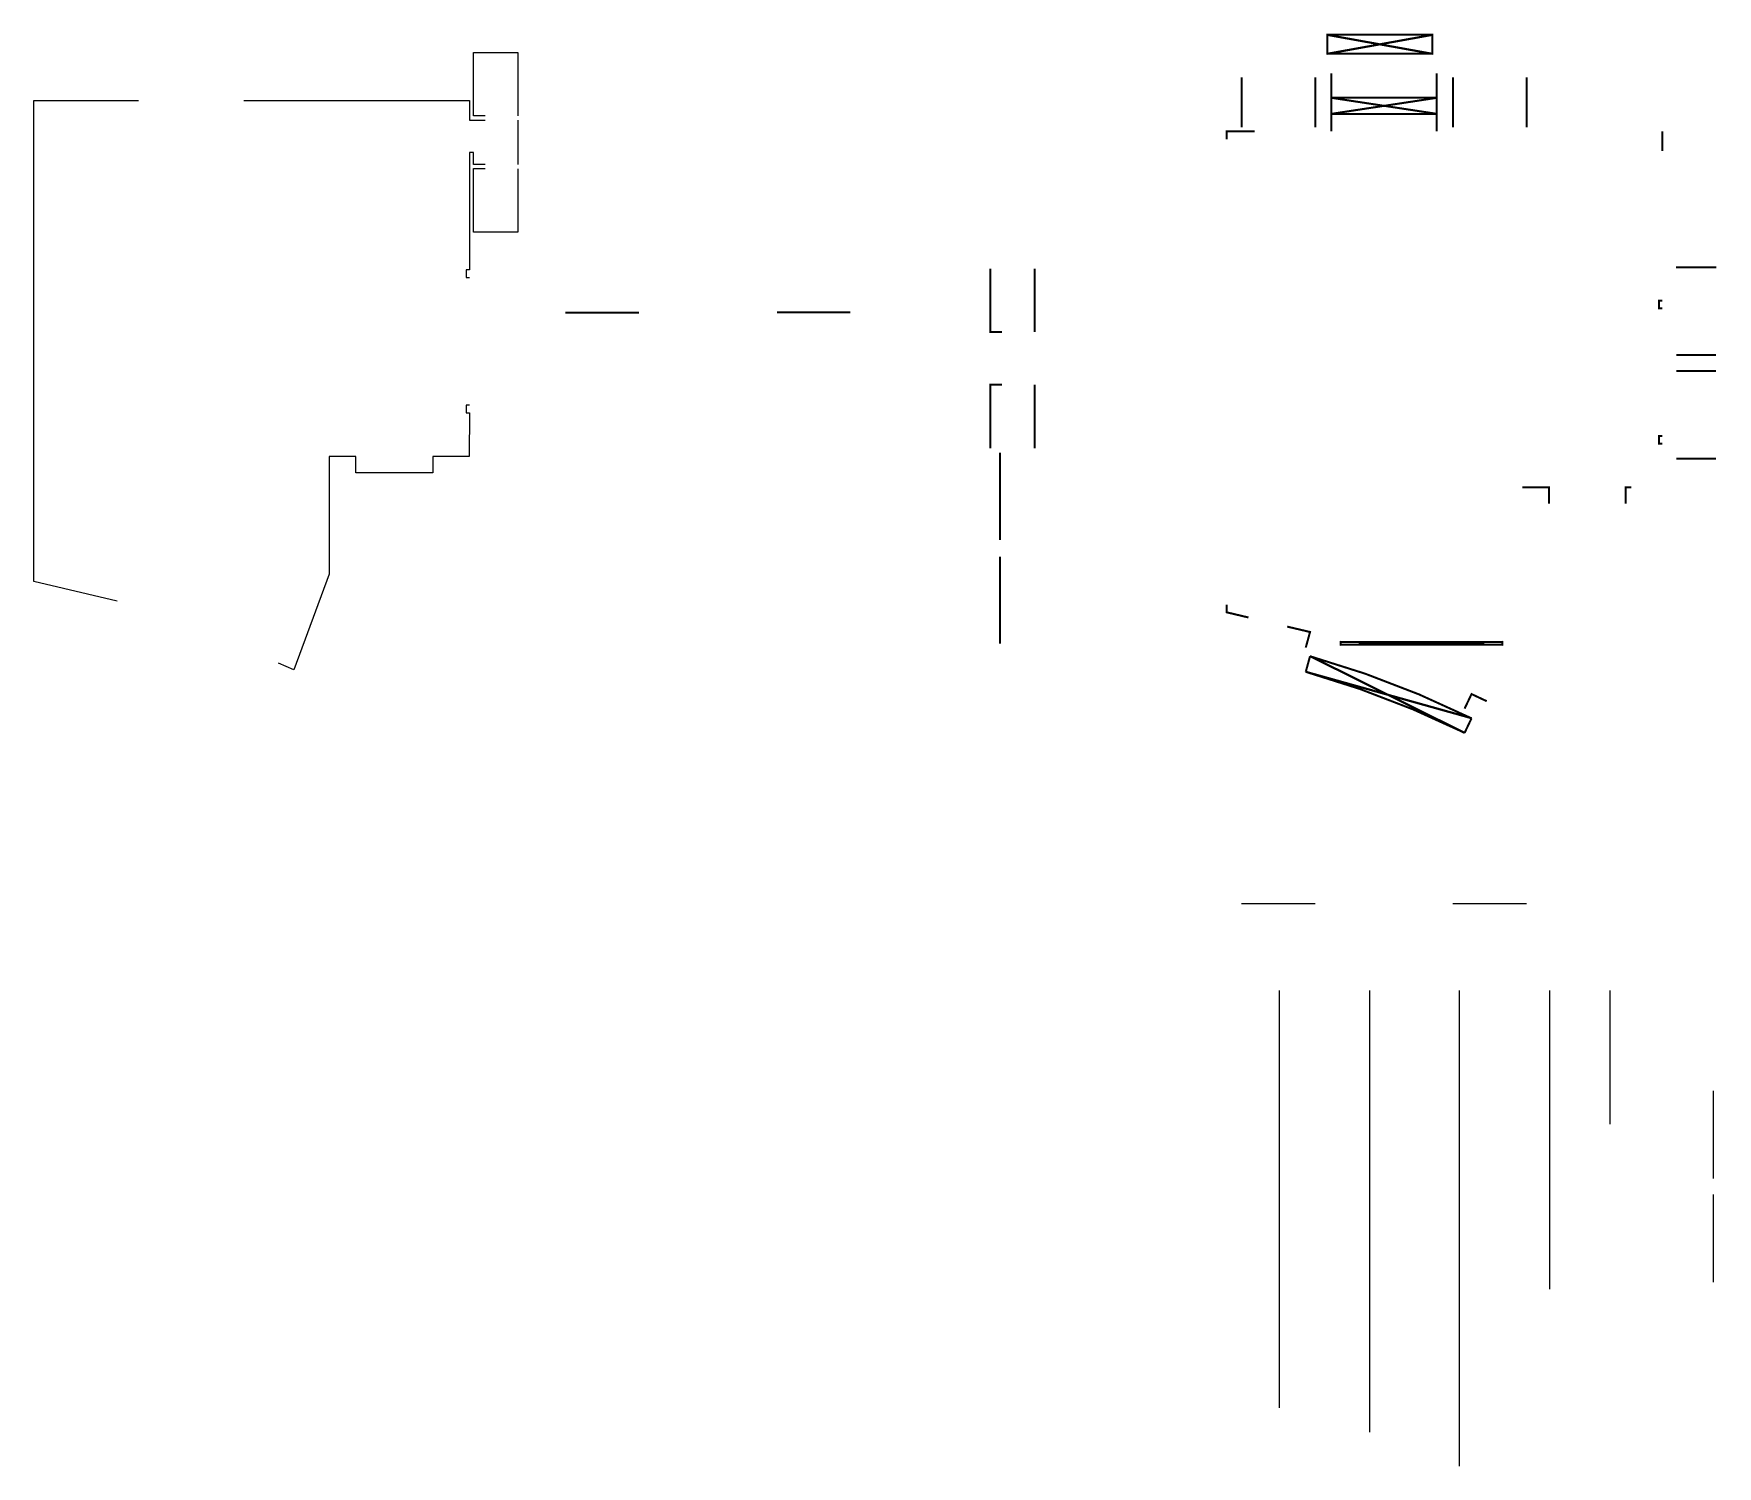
# Model space of a CAD drawing. Extents: x 214 to 401, y 14 to 126.
# Drawn here: x 277.59 to 319.19, y 13.55 to 48.95 of the extents above; entities that cross this region are included whole.
import ezdxf

# ---------------------------------------------------------------- set-up
doc = ezdxf.new("R2010")
doc.units = 0
doc.header["$LTSCALE"] = 0.25
doc.header["$MEASUREMENT"] = 0
doc.linetypes.add('CONTINOUS', pattern=[0])
doc.layers.add('Col-ALU-pia', color=7, linetype='CONTINUOUS', lineweight=40, true_color=0x8080fe)
doc.layers.add('Col-urban-pia', color=7, linetype='CONTINOUS', true_color=0x878787)
doc.layers.add('cont-zoccolino', color=81, linetype='CONTINUOUS')
doc.layers.add('LD_def-points', color=11, linetype='CONTINUOUS', lineweight=5, plot=False)

msp = doc.modelspace()

# ---------------------------------------------------------------- linework, layer by layer
at = {"layer": 'Col-ALU-pia'}
for p, q in [((309.55403, 48.92533), (312.15402, 48.45533)), ((312.15402, 48.92533), (309.55403, 48.45533)), ((312.25865, 47.36835), (309.65865, 46.96835)), ((309.65866, 47.36835), (312.25865, 46.96835)), ((309.88966, 33.85095), (313.8802, 33.92095)), ((313.8802, 33.85095), (309.88966, 33.92095)), ((309.12976, 33.56685), (312.94892, 31.67415)), ((313.12031, 32.03284), (309.02384, 33.18113))]:
    msp.add_line(p, q, dxfattribs=at)
at = {"layer": 'Col-ALU-pia', "const_width": 0.05}
for points in [[(309.55403, 48.45533), (312.15402, 48.45533), (312.15402, 48.92533), (309.55403, 48.92533)], [(309.65865, 47.36835), (312.25865, 47.36835), (312.25865, 46.96835), (309.65865, 46.96835)], [(309.88966, 33.85095), (313.8802, 33.85095), (313.8802, 33.92095), (309.88966, 33.92095)]]:
    msp.add_lwpolyline(points, close=True, dxfattribs=at)
for points in [[(307.43865, 47.86745), (307.43865, 46.63745)], [(309.25865, 46.63745), (309.25865, 47.86745)], [(309.65865, 47.96745), (309.65866, 46.53745)], [(312.25865, 47.96745), (312.25865, 46.53745)], [(312.65865, 47.86745), (312.65865, 46.63749)], [(314.47865, 46.63745), (314.47865, 47.86745)], [(307.06865, 46.33761), (307.06865, 46.53745), (307.75866, 46.53745)], [(317.83465, 46.53745), (317.83465, 46.05525)], [(318.16865, 43.17744), (319.16865, 43.17745)], [(318.17865, 41.01245), (319.15865, 41.01245)], [(318.17865, 40.61245), (319.15865, 40.61245)], [(318.17865, 38.44745), (319.15866, 38.44745)], [(307.60861, 34.52401), (307.06865, 34.65232), (307.06865, 34.83761)], [(309.02384, 33.78022), (309.12976, 34.16594), (308.56533, 34.29823)], [(312.94892, 32.27325), (313.12031, 32.63193), (313.49482, 32.4561)]]:
    msp.add_lwpolyline(points, dxfattribs=at)
at = {"layer": 'Col-ALU-pia', "const_width": 0.05, "elevation": 0}
for points in [[(317.83465, 42.35525), (317.75365, 42.35525), (317.75365, 42.1636), (317.83465, 42.1636)], [(317.83465, 39.01161), (317.75365, 39.01161), (317.75365, 38.81997), (317.83465, 38.81997)], [(315.03165, 37.33761), (315.03165, 37.73761), (314.37365, 37.73761)], [(317.07165, 37.73761), (316.93165, 37.73761), (316.93165, 37.33761)]]:
    msp.add_lwpolyline(points, dxfattribs=at)
at = {"layer": 'Col-ALU-pia', "const_width": 0.05}
msp.add_lwpolyline([(309.12976, 33.56685), (309.02384, 33.18113, -0.04473257), (312.94892, 31.67415), (313.12031, 32.03284, 0.04527365), (309.12976, 33.56685)], format="xyb", dxfattribs=at)
at = {"layer": 'Col-urban-pia', "const_width": 0.05}
for points in [[(301.52193, 41.57665), (301.22793, 41.57665), (301.22793, 43.14665)], [(302.32793, 43.14665), (302.32793, 41.57965)], [(290.73193, 42.05885), (292.55193, 42.05885)], [(295.95693, 42.06385), (297.76693, 42.06385)], [(301.22793, 38.70665), (301.22793, 40.27665), (301.52193, 40.27665)], [(302.32793, 40.27365), (302.32793, 38.70665)], [(301.46693, 38.59385), (301.46693, 36.43885)], [(301.46693, 36.02885), (301.46693, 33.87386)]]:
    msp.add_lwpolyline(points, dxfattribs=at)
at = {"layer": 'cont-zoccolino'}
for points in [[(288.75078, 46.91629), (288.45678, 46.91629), (288.45678, 48.48629), (289.55678, 48.48629), (289.55678, 46.91929)], [(279.65189, 34.92699), (277.59078, 35.41336), (277.59078, 47.29849), (280.18078, 47.29849)], [(282.78078, 47.29849), (288.35678, 47.29849), (288.35678, 46.81629), (288.75078, 46.81629)], [(289.55678, 46.81629), (289.55678, 45.71629)], [(288.75078, 45.71629), (288.45678, 45.71629), (288.45678, 46.01629), (288.35678, 46.01629), (288.35678, 43.11629), (288.27578, 43.11629), (288.27578, 42.92465), (288.35678, 42.92465)], [(289.55678, 45.61329), (289.55678, 44.04629), (288.45678, 44.04629), (288.45678, 45.61629), (288.75078, 45.61629)]]:
    msp.add_lwpolyline(points, dxfattribs=at)
at = {"layer": 'cont-zoccolino', "elevation": 0}
msp.add_lwpolyline([(288.35678, 39.77266), (288.27578, 39.77266), (288.27578, 39.58101), (288.35678, 39.58101), (288.35378, 38.49865), (287.45378, 38.49865), (287.45378, 38.09865), (285.55378, 38.09865), (285.55378, 38.49865), (284.89578, 38.49865), (284.89578, 35.59865), (284.02002, 33.23413), (283.64243, 33.39298)], dxfattribs=at)
at = {"layer": 'LD_def-points'}
for p, q in [((309.25865, 27.44711), (307.43866, 27.44711, 0)), ((309.25865, 27.44711), (307.43866, 27.44711, 0)), ((314.47865, 27.44711), (312.65865, 27.44711, 0)), ((314.47865, 27.44711), (312.65865, 27.44711, 0)), ((308.36865, 25.30491), (308.36865, 14.99832)), ((310.59532, 25.30491), (310.59532, 14.39031)), ((312.82199, 13.54907), (312.82199, 25.30491)), ((315.04865, 25.30491), (315.04865, 17.92845)), ((316.53465, 25.30491), (316.53465, 22.00491)), ((319.09865, 20.66211), (319.09865, 22.8271, 0)), ((319.09865, 20.66211), (319.09865, 22.8271, 0)), ((319.09865, 18.09712), (319.09865, 20.26211, 0)), ((319.09865, 18.09712), (319.09865, 20.26211, 0))]:
    msp.add_line(p, q, dxfattribs=at)

doc.saveas('drawing.dxf')
